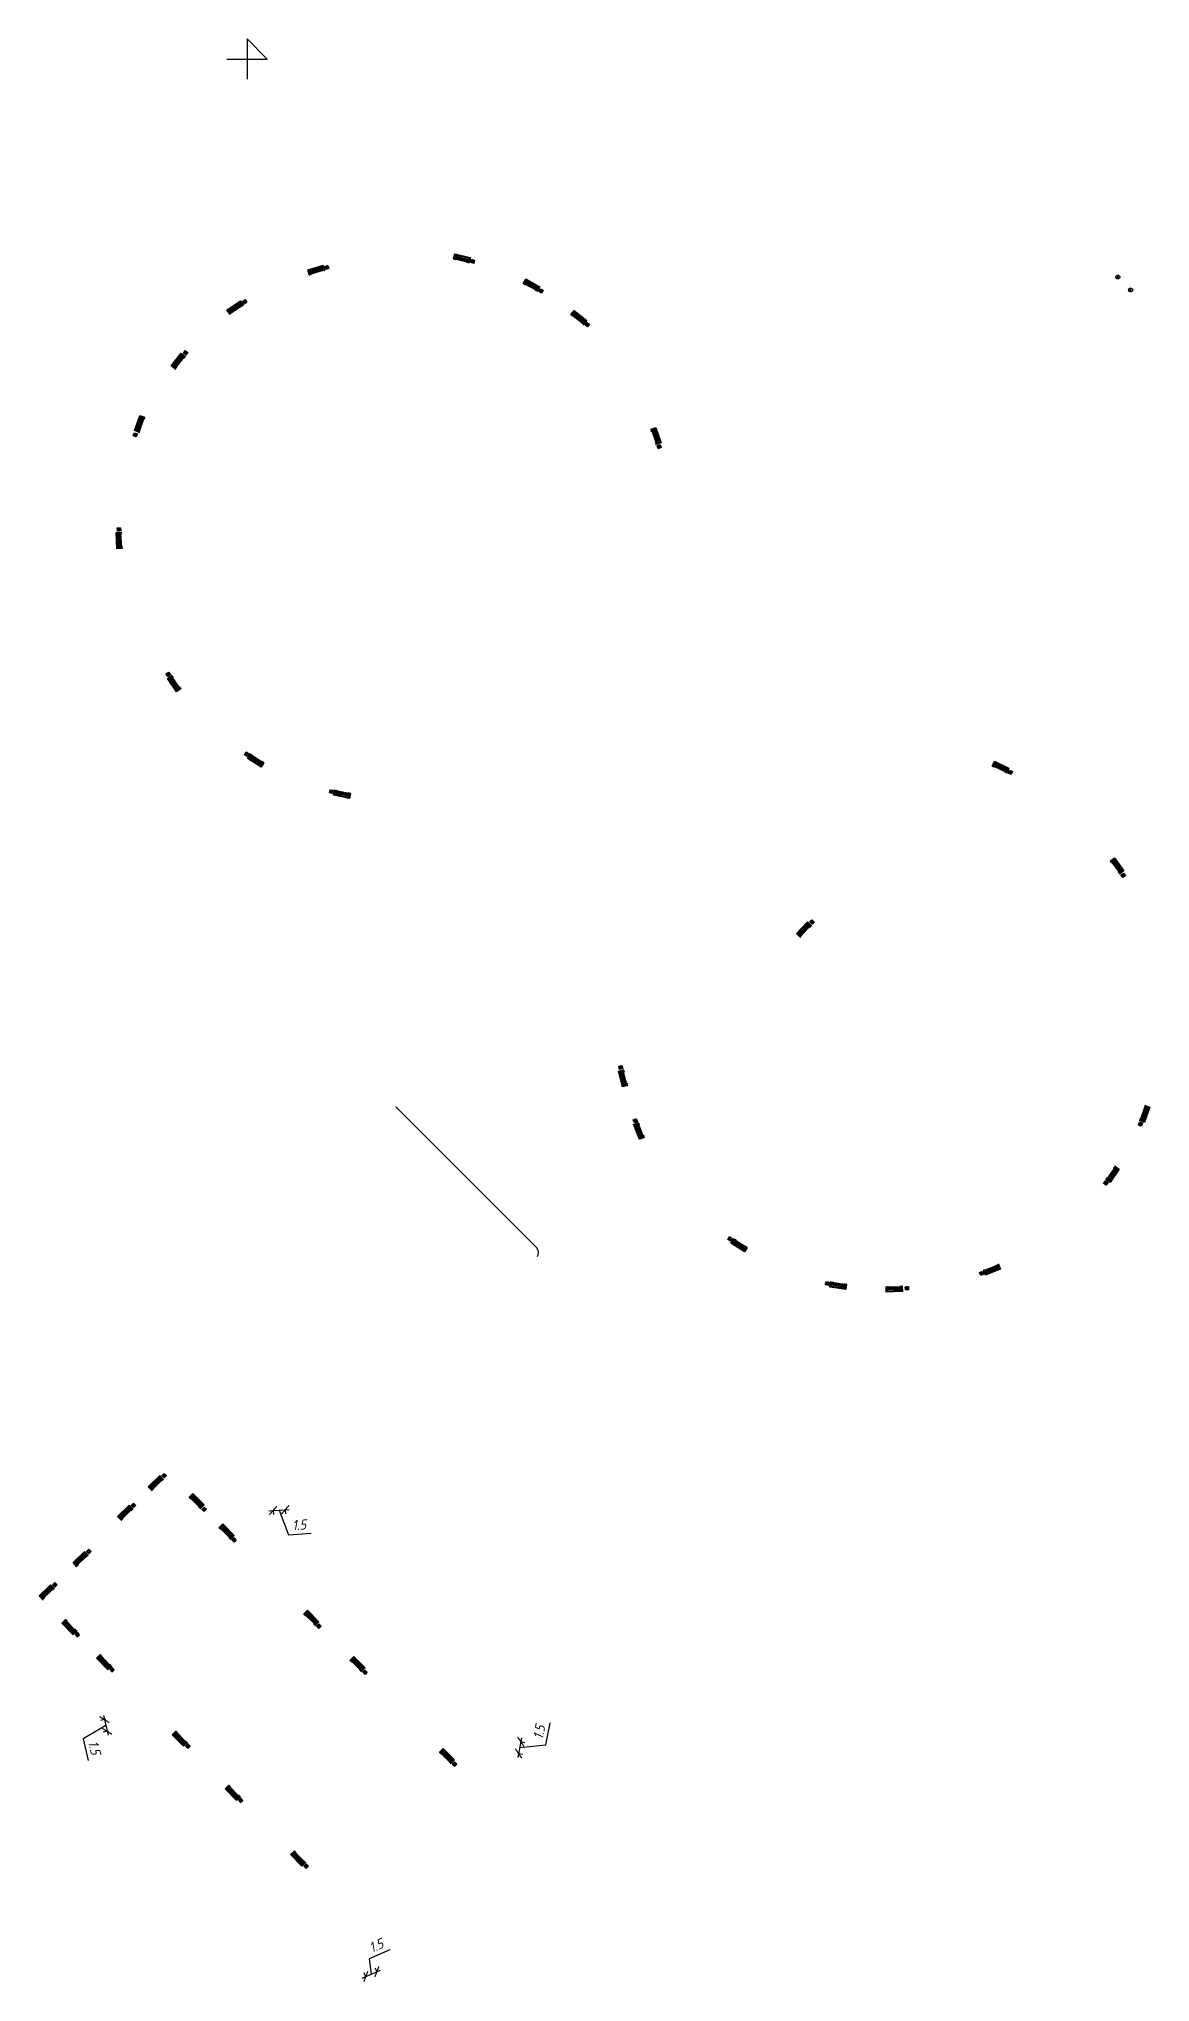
# Model space of a CAD drawing. Extents: x -2918 to -212, y 225 to 5715.
# Drawn here: x -2125.8 to -1988.1, y 711.7 to 952.5 of the extents above; entities that cross this region are included whole.
import ezdxf

# ---------------------------------------------------------------- set-up
doc = ezdxf.new("R2010")
doc.units = 0
doc.layers.get('0').update_dxf_attribs({"linetype": 'CONTINUOUS'})
doc.layers.get('DEFPOINTS').update_dxf_attribs({"linetype": 'CONTINUOUS'})
for name, color, linetype in [('$130$БР_1000_300_150', 27, 'CONTINUOUS'), ('$88$БР_1000_300_150', 27, 'CONTINUOUS'), ('БР_1000_300_150', 27, 'CONTINUOUS'), ('ДВ_ГП_П_МАФ', 20, 'CONTINUOUS'), ('ПРОТИВОПАРКОВОЧНЫЕ_БЕТОННЫ', 130, 'CONTINUOUS')]:
    doc.layers.add(name, color=color, linetype=linetype)
doc.styles.add('$TD_AUDIT_GENERATED__37205', font='isocpeur.ttf', dxfattribs={"width": 0.9, "oblique": 15})
doc.dimstyles.new('$0$ДЕЛОВОЙ_ВЕКТОР', dxfattribs={"dimtxt": 1.25, "dimasz": 1, "dimexe": 0.5, "dimexo": 0, "dimgap": 0.5, "dimtad": 1, "dimzin": 1, "dimtxsty": '$TD_AUDIT_GENERATED__37205', "dimblk": '$129$_ARCHTICK', "dimcen": 0, "dimdle": 0.5, "dimclrd": 256, "dimclre": 256, "dimclrt": 256, "dimazin": 3, "dimtfac": 1, "dimtmove": 0, "dimatfit": 3, "dimtolj": 1, "dimtzin": 9})

msp = doc.modelspace()

# ---------------------------------------------------------------- blocks, each defined once
blk = doc.blocks.new('$129$_ARCHTICK')
at = {"color": 0, "linetype": 'BYBLOCK', "const_width": 0.15}
blk.add_lwpolyline([(-0.5, -0.5), (0.5, 0.5)], dxfattribs=at)
blk = doc.blocks.new('*D461')
at = {"layer": '$130$БР_1000_300_150', "color": 150}
for p, q in [((-2084.85, 714.59), (-2082.29, 715.72)), ((-2085.75, 712.14), (-2083.46, 713.15)), ((-2084.6, 712.65), (-2084.85, 714.59)), ((-2083.9, 712.92), (-2084.12, 713.41)), ((-2085.28, 712.31), (-2085.49, 712.8))]:
    blk.add_line(p, q, dxfattribs=at)
at = {"layer": 'DEFPOINTS', "color": 0}
for p in [(-2083.92, 712.95), (-2083.9, 712.92), (-2085.28, 712.31)]:
    blk.add_point(p, dxfattribs=at)
at = {"layer": '$130$БР_1000_300_150', "color": 150}
for p, rotation in [((-2085.29, 712.35), 203.8628677133952), ((-2083.92, 712.95), 23.86286771339523)]:
    blk.add_blockref('$129$_ARCHTICK', p, dxfattribs=dict(at, rotation=rotation))
at = {"layer": '$130$БР_1000_300_150', "color": 150, "insert": (-2084.02, 716.19), "char_height": 1.25, "attachment_point": 5, "rotation": 23.8629, "style": '$TD_AUDIT_GENERATED__37205'}
blk.add_mtext('\\A1;1.5', dxfattribs=at)
blk = doc.blocks.new('*D464')
at = {"layer": '$130$БР_1000_300_150', "color": 150}
for p, q in [((-2065.99, 741.95), (-2066.46, 739.5)), ((-2062.98, 741.06), (-2062.46, 743.81)), ((-2066.39, 739.99), (-2065.88, 739.9)), ((-2066.23, 740.73), (-2062.98, 741.06)), ((-2066.11, 741.47), (-2065.6, 741.37))]:
    blk.add_line(p, q, dxfattribs=at)
at = {"layer": 'DEFPOINTS', "color": 0}
for p in [(-2066.39, 739.99), (-2066.37, 739.99), (-2066.11, 741.47)]:
    blk.add_point(p, dxfattribs=at)
at = {"layer": '$130$БР_1000_300_150', "color": 150}
for p, rotation in [((-2066.09, 741.46), 79.1486676147776), ((-2066.37, 739.99), 259.1486676147775)]:
    blk.add_blockref('$129$_ARCHTICK', p, dxfattribs=dict(at, rotation=rotation))
at = {"layer": '$130$БР_1000_300_150', "color": 150, "insert": (-2063.82, 742.64), "char_height": 1.25, "attachment_point": 5, "rotation": 79.1487, "style": '$TD_AUDIT_GENERATED__37205'}
blk.add_mtext('\\A1;1.5', dxfattribs=at)
blk = doc.blocks.new('*D465')
at = {"layer": '$130$БР_1000_300_150', "color": 150}
for p, q in [((-2097.29, 770.07), (-2094.77, 770.25)), ((-2096.79, 770.1), (-2096.75, 769.6)), ((-2096.03, 770.16), (-2094.87, 767.11)), ((-2095.27, 770.21), (-2095.23, 769.71)), ((-2094.87, 767.11), (-2092.08, 767.31))]:
    blk.add_line(p, q, dxfattribs=at)
at = {"layer": 'DEFPOINTS', "color": 0}
for p in [(-2096.79, 770.1), (-2095.27, 770.21), (-2095.27, 770.21)]:
    blk.add_point(p, dxfattribs=at)
at = {"layer": '$130$БР_1000_300_150', "color": 150}
for p, rotation in [((-2096.79, 770.1), 184.0837265372318), ((-2095.27, 770.21), 4.083726537231792)]:
    blk.add_blockref('$129$_ARCHTICK', p, dxfattribs=dict(at, rotation=rotation))
at = {"layer": '$130$БР_1000_300_150', "color": 150, "insert": (-2093.56, 768.33), "char_height": 1.25, "attachment_point": 5, "rotation": 4.0837, "style": '$TD_AUDIT_GENERATED__37205'}
blk.add_mtext('\\A1;1.5', dxfattribs=at)
blk = doc.blocks.new('*D466')
at = {"layer": '$130$БР_1000_300_150', "color": 150}
for p, q in [((-2117.55, 744.24), (-2118.17, 744.09)), ((-2117.8, 744.69), (-2117.22, 742.26)), ((-2117.51, 743.47), (-2120.33, 741.83)), ((-2120.33, 741.83), (-2119.68, 739.11)), ((-2117.2, 742.78), (-2117.82, 742.63))]:
    blk.add_line(p, q, dxfattribs=at)
at = {"layer": 'DEFPOINTS', "color": 0}
for p in [(-2117.55, 744.24), (-2117.34, 742.74), (-2117.2, 742.78)]:
    blk.add_point(p, dxfattribs=at)
at = {"layer": '$130$БР_1000_300_150', "color": 150}
for p, rotation in [((-2117.69, 744.2), 103.4867568603933), ((-2117.34, 742.74), 283.4867568603933)]:
    blk.add_blockref('$129$_ARCHTICK', p, dxfattribs=dict(at, rotation=rotation))
at = {"layer": '$130$БР_1000_300_150', "color": 150, "insert": (-2118.91, 740.73), "char_height": 1.25, "attachment_point": 5, "rotation": 283.4868, "style": '$TD_AUDIT_GENERATED__37205'}
blk.add_mtext('\\A1;1.5', dxfattribs=at)
blk = doc.blocks.new('*U476')
at = {"layer": 'ДВ_ГП_П_МАФ'}
for p, q in [((0.31, -0.2), (0.31, 0.03)), ((0.34, -0.2), (0.34, 0.03)), ((2.44, -0.2), (2.44, 0.03)), ((2.47, -0.2), (2.47, 0.03)), ((0.05, -0.89), (0.11, -0.89)), ((0.2, -0.36), (2.58, -0.36)), ((0.2, -0.52), (2.58, -0.52)), ((0.2, -0.67), (2.58, -0.67)), ((0.31, -0.99), (0.31, -0.83)), ((0.34, -0.99), (0.34, -0.83)), ((2.44, -0.99), (2.44, -0.83)), ((2.47, -0.99), (2.47, -0.83)), ((2.73, -0.89), (2.67, -0.89))]:
    blk.add_line(p, q, dxfattribs=at)
for points in [[(0, -0.89), (0, 0), (2.78, 0), (2.78, -0.89)], [(0.05, -0.89), (0.05, -0.05), (2.73, -0.05), (2.73, -0.89)], [(0.06, -0.89), (0.06, -0.06), (2.72, -0.06), (2.72, -0.89)], [(0.09, -0.89), (0.09, -0.09), (2.69, -0.09), (2.69, -0.89)], [(0.11, -0.89), (0.11, -0.11), (2.67, -0.11), (2.67, -0.89)]]:
    blk.add_lwpolyline(points, dxfattribs=at)
for points in [[(0.2, -0.83), (2.58, -0.83), (2.58, -0.2), (0.2, -0.2)], [(0.23, -0.81), (2.56, -0.81), (2.56, -0.23), (0.23, -0.23)]]:
    blk.add_lwpolyline(points, close=True, dxfattribs=at)
for centre in [(0.04, -0.89), (2.74, -0.89)]:
    blk.add_arc(centre, 0.0449, 187.7438, 352.9746, dxfattribs=at)
blk = doc.blocks.new('УРНА__')
at = {"layer": 'ДВ_ГП_П_МАФ'}
for points in [[(-0.2, -0.2), (-0.2, 0.2), (0.2, 0.2), (0.2, -0.2)], [(-0.07, 0.17), (-0.17, 0.07), (-0.17, -0.07), (-0.07, -0.17), (0.07, -0.17), (0.17, -0.07), (0.17, 0.07), (0.07, 0.17)], [(-0.06, 0.15), (-0.15, 0.06), (-0.15, -0.06), (-0.06, -0.15), (0.06, -0.15), (0.15, -0.06), (0.15, 0.06), (0.06, 0.15)]]:
    blk.add_lwpolyline(points, close=True, dxfattribs=at)
blk.add_circle((0, 0), 0.104, dxfattribs=at)
blk = doc.blocks.new('*U36')
at = {"layer": 'ПРОТИВОПАРКОВОЧНЫЕ_БЕТОННЫ', "color": 5}
for points in [[(-0.03, 0.02), (-0.07, 0.06)], [(0, 0.04), (0, 0.13)], [(0.03, 0.03), (0.06, 0.06)], [(0.04, 0), (0.13, 0.01)], [(-0.13, -0.01), (-0.04, 0)], [(-0.06, -0.06), (-0.03, -0.03)], [(0, -0.13), (0, -0.04)], [(0.07, -0.06), (0.03, -0.02)]]:
    blk.add_lwpolyline(points, dxfattribs=at)
for radius in [0.25, 0.0386]:
    blk.add_circle((0, 0), radius, dxfattribs=at)

# ---------------------------------------------------------------- dimensions: what is measured, and where the dimension line sits
at = {"layer": '$130$БР_1000_300_150', "color": 150}
for p1, p2, distance, picture, middle in [((-2096.79, 770.1), (-2095.27, 770.21), 0, '*D465', (-2094.45, 768.27)), ((-2117.55, 744.24), (-2117.2, 742.78), -0.15, '*D466', (-2119.12, 741.61)), ((-2066.11, 741.47), (-2066.39, 739.99), 0.02, '*D464', (-2063.99, 741.76)), ((-2085.28, 712.31), (-2083.9, 712.92), 0.03, '*D461', (-2084.85, 715.82))]:
    dim = msp.add_aligned_dim(p1=p1, p2=p2, distance=distance, dimstyle='$0$ДЕЛОВОЙ_ВЕКТОР', override={"dimdec": 1, "dimclrd": 150, "dimclre": 150, "dimclrt": 150}, dxfattribs=at)
    dim.commit()
    dim.dimension.update_dxf_attribs({"geometry": picture, "text_midpoint": middle})

# ---------------------------------------------------------------- linework, layer by layer
at = {"layer": '$88$БР_1000_300_150', "const_width": 0.15}
msp.add_lwpolyline([(-2081.62, 820.17), (-2064.22, 802.78, -0.34525), (-2064.07, 801.56, -0.34525)], format="xyb", dxfattribs=at)
at = {"layer": 'БР_1000_300_150'}
msp.add_lwpolyline([(-2102.5, 950), (-2097.5, 950), (-2100, 952.5), (-2100, 947.5)], dxfattribs=at)

# ---------------------------------------------------------------- block references
at = {"layer": 'ДВ_ГП_П_МАФ'}
for p, xscale, yscale, zscale, rotation in [((-2074.26, 925.87), 0.719255371921998, 0.719255371921998, 0.719255371921998, 346.069848651994), ((-2092.49, 923.86), 0.7192553719219982, 0.7192553719219982, 0.7192553719219982, 17.14349353794831), ((-2065.47, 922.75), 0.719255371921998, 0.719255371921998, 0.719255371921998, 331.2499535816687), ((-2102.51, 918.92), 0.719255371921998, 0.719255371921998, 0.719255371921998, 33.33907882526687), ((-2059.48, 918.83), 0.719255371921998, 0.719255371921998, 0.719255371921998, 322.1044842256258), ((-2109.4, 911.98), 0.719255371921998, 0.719255371921998, 0.719255371921998, 51.52486186291132), ((-2113.96, 903.95), 0.719255371921998, 0.719255371921998, 0.719255371921998, 69.89869105776883), ((-2049.37, 904.33), 0.719255371921998, 0.719255371921998, 0.719255371921998, 289.264611904063), ((-2116.12, 889.31), 0.7192553719219981, 0.7192553719219981, 0.7192553719219981, 93.5462569227035), ((-2108.73, 871.58), 0.719255371921998, 0.719255371921998, 0.719255371921998, 125.0027310392564), ((-2098.27, 862.23), 0.719255371921998, 0.719255371921998, 0.719255371921998, 147.1708131847737), ((-2007.42, 862.98), 0.719255371921998, 0.719255371921998, 0.719255371921998, 334.7894525973987), ((-2087.33, 858.34), 0.719255371921998, 0.719255371921998, 0.719255371921998, 168.1422010886073), ((-1992.53, 851), 0.719255371921998, 0.719255371921998, 0.719255371921998, 305.6552949829858), ((-2031.95, 841.62), 0.719255371921998, 0.719255371921998, 0.719255371921998, 45.96417995576654), ((-2053.49, 822.62), 0.7192553719219978, 0.7192553719219978, 0.7192553719219978, 104.6828271877758), ((-1988.15, 820.08), 0.719255371921998, 0.719255371921998, 0.719255371921998, 250.1432790926461), ((-2051.37, 816.1), 0.719255371921998, 0.719255371921998, 0.719255371921998, 112.1362663287235), ((-1991.94, 812.42), 0.719255371921998, 0.719255371921998, 0.719255371921998, 235.4852535708416), ((-2038.39, 802.15), 0.719255371921998, 0.719255371921998, 0.719255371921998, 146.7705282272762), ((-2006.65, 800.03), 0.719255371921998, 0.719255371921998, 0.719255371921998, 202.1000600912329), ((-2025.83, 797.5), 0.719255371921998, 0.719255371921998, 0.719255371921998, 171.6152983484826), ((-2018.82, 797.25), 0.7192553719219978, 0.7192553719219978, 0.7192553719219978, 181.9516106278753), ((-2112.26, 773.06), 0.7192553719219981, 0.7192553719219981, 0.7192553719219981, 44.1732337782074), ((-2116.05, 769.37), 0.7192553719219981, 0.7192553719219981, 0.7192553719219981, 44.1732337782074), ((-2106.73, 772.21), 0.7192553719219981, 0.7192553719219981, 0.7192553719219981, 315.0739203147987), ((-2103.02, 768.44), 0.7192553719219981, 0.7192553719219981, 0.7192553719219981, 315.0739203147987), ((-2121.57, 763.65), 0.7192553719219981, 0.7192553719219981, 0.7192553719219981, 44.1732337782074), ((-2125.78, 759.52), 0.7192553719219981, 0.7192553719219981, 0.7192553719219981, 44.1732337782074), ((-2122.97, 756.16), -0.7192553719219981, 0.7192553719219981, 0.7192553719219981, 134.3044362554483), ((-2092.52, 757.74), 0.7192553719219981, 0.7192553719219981, 0.7192553719219981, 315.0739203147987), ((-2118.67, 751.81), -0.7192553719219981, 0.7192553719219981, 0.7192553719219981, 134.3044362554483), ((-2086.79, 752.01), 0.7192553719219981, 0.7192553719219981, 0.7192553719219981, 315.0739203147987), ((-2109.29, 742.32), -0.7192553719219981, 0.7192553719219981, 0.7192553719219981, 134.3044362554483), ((-2075.72, 740.62), 0.7192553719219981, 0.7192553719219981, 0.7192553719219981, 315.0739203147987), ((-2102.73, 735.61), -0.7192553719219981, 0.7192553719219981, 0.7192553719219981, 134.3044362554483), ((-2094.62, 727.46), -0.7192553719219981, 0.7192553719219981, 0.7192553719219981, 134.3044362554483)]:
    msp.add_blockref('*U476', p, dxfattribs=dict(at, xscale=xscale, yscale=yscale, zscale=zscale, rotation=rotation))
for p, rotation in [((-2072.05, 924.92), 76.99287693161735), ((-2090.11, 924.18), 108.0665218175717), ((-2100.31, 919.9), 124.2621071048902), ((-2063.58, 921.26), 62.17298186129203), ((-2057.85, 917.07), 53.02751250524911), ((-2107.62, 913.59), 142.4478901425346), ((-2113.85, 903.42), 160.8217193373922), ((-2048.96, 901.96), 20.18764018368638), ((-2115.88, 891.7), 184.4692852023268), ((-2109.77, 873.75), 215.9257593188797), ((-2100.05, 863.85), 238.093841464397), ((-2005.44, 861.61), 65.712480877022), ((-2089.57, 859.21), 259.0652293682306), ((-1991.47, 848.84), 36.57832326260908), ((-2030.02, 843.05), 136.8872082353899), ((-2053.71, 825.02), 195.6058554673991), ((-2051.9, 818.44), 203.0592946083468), ((-1989.32, 817.98), 341.0663073722695), ((-1993.61, 810.69), 326.408281850465), ((-2040.16, 803.78), 237.6935565068995), ((-2008.99, 799.5), 293.0230883708562), ((-2028.12, 798.24), 262.5383266281059), ((-2018.26, 797.65), 272.8746389074987), ((-2110.29, 774.43), 135.0962620578307), ((-2114.07, 770.75), 135.0962620578307), ((-2105.33, 770.26), 45.99694859442202), ((-2101.62, 766.48), 45.99694859442202), ((-2119.6, 765.03), 135.0962620578307), ((-2123.81, 760.89), 135.0962620578307), ((-2091.11, 755.79), 45.99694859442202), ((-2085.39, 750.06), 45.99694859442202), ((-2074.32, 738.67), 45.99694859442202)]:
    msp.add_blockref('УРНА__', p, dxfattribs=dict(at, rotation=rotation))
for p in [(-1992.12, 922.97), (-1990.55, 921.38)]:
    msp.add_blockref('*U36', p, dxfattribs=at)
at = {"layer": 'ДВ_ГП_П_МАФ', "xscale": -1, "rotation": 43.38140797582483}
for p in [(-2121.03, 754.73), (-2116.74, 750.39), (-2107.35, 740.9), (-2100.8, 734.19), (-2092.69, 726.04)]:
    msp.add_blockref('УРНА__', p, dxfattribs=at)

msp.set_redraw_order([(e.dxf.handle, doc.entitydb.next_handle()) for e in msp.query("TEXT MTEXT ATTDEF DIMENSION ARC_DIMENSION")])  # texts and dimensions are drawn at this point

doc.saveas('drawing.dxf')
